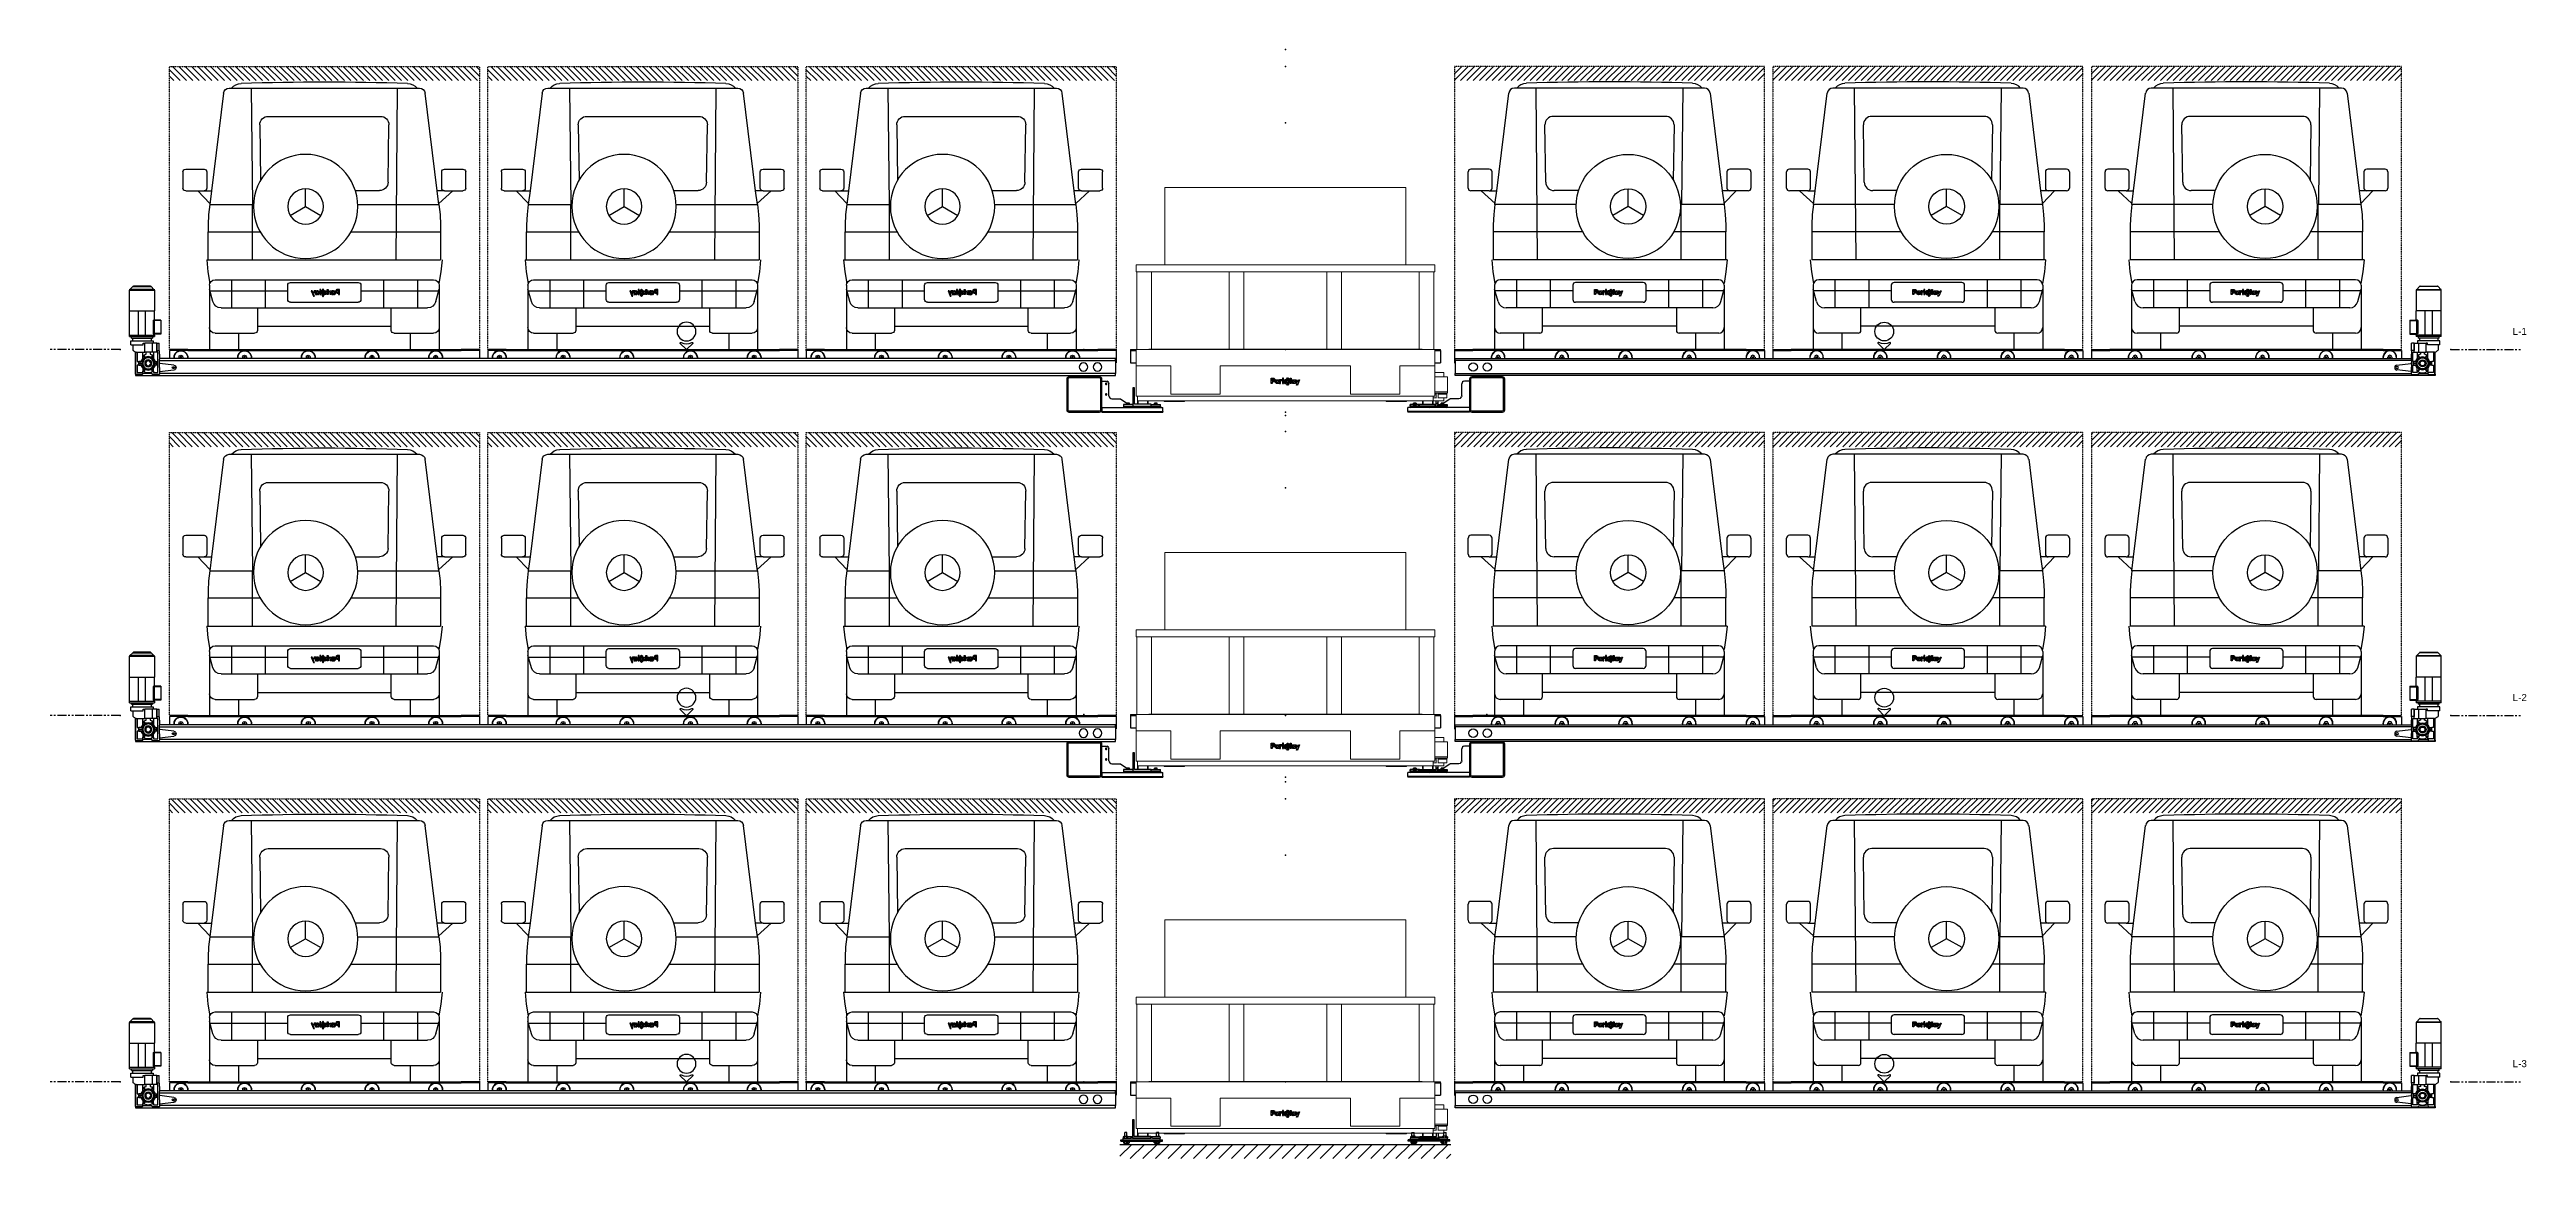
# Model space of a CAD drawing. Header units: millimetres. Extents: x 1215 to 9785, y -901 to 5802.
# Drawn here: x 8028 to 9785, y 4529 to 5316 of the extents above; entities that cross this region are included whole.
import ezdxf
from ezdxf.enums import TextEntityAlignment as Align

# ---------------------------------------------------------------- set-up
doc = ezdxf.new("R2010")
doc.units = ezdxf.units.MM
doc.set_wipeout_variables(frame=1)
doc.linetypes.add('CENTER', pattern=[0.0065, 0.002, -0.001, 0.0005, -0.001, 0.002])
doc.linetypes.add('PHANTOM', pattern=[12.7, 6.35, -1.27, 1.27, -1.27, 1.27, -1.27])
for name, color, linetype in [('PK24-LABEL', 7, 'Continuous'), ('PK24-LOGO', 7, 'Continuous'), ('PK24E', 7, 'Continuous'), ('PK24E-COMP-CAR', 7, 'Continuous'), ('PK24E-STRUCT-CONCRETE', 7, 'Continuous'), ('PK24E-STRUCT-STEEL', 254, 'Continuous')]:
    doc.layers.add(name, color=color, linetype=linetype)
for name, color, linetype, true_color in [('PK24E-COMP-CAR_ZONE', 250, 'CENTER', 0x383e42), ('PK24E-COMP-PALLET', 132, 'Continuous', 0x00b7c8), ('PK24E-HELPER', 253, 'PHANTOM', 0xa1a1a1), ('PK24E-SYS-SHELF', 31, 'Continuous', 0xffcc5a), ('PK24E-SYS-SHUTTLE', 31, 'Continuous', 0xffcc5a)]:
    doc.layers.add(name, color=color, linetype=linetype, true_color=true_color)
doc.styles.get("Standard").update_dxf_attribs({"font": 'arial.ttf'})

# ---------------------------------------------------------------- blocks, each defined once
blk = doc.blocks.new('SHUTTLE---BACK-SYS-PKE24')
at = {"layer": 'PK24E-HELPER'}
blk.add_point((0, 0), dxfattribs=at)
at = {"layer": 'PK24E-SYS-SHUTTLE', "lineweight": 18}
for p, q in [((-85.5, 115), (-85.5, 60)), ((85.5, 115), (-85.5, 115)), ((85.5, 115), (85.5, 60)), ((-106, 60), (-106, 55)), ((-106, 60), (106, 60)), ((-106, 55), (106, 55)), ((-105.3, 55), (-105.3, 0)), ((-95, 55), (-95, 0)), ((-39.8, 55), (-39.8, 0)), ((-29.5, 55), (-29.5, 0)), ((29.5, 55), (29.5, 0)), ((39.8, 55), (39.8, 0)), ((95, 55), (95, 0)), ((105.3, 55), (105.3, 0)), ((106, 60), (106, 55)), ((-106, 0), (-106, -11.7)), ((-106, 0), (106, 0)), ((106, 0), (106, -11.7)), ((-106, -11.7), (-81.2, -11.7)), ((-106, -11.7), (-106, -33.3)), ((-81.2, -11.7), (-81.2, -31.7)), ((-46.3, -11.7), (46.3, -11.7)), ((-46.3, -31.7), (-46.3, -11.7)), ((46.3, -31.7), (46.3, -11.7)), ((106, -11.7), (81.2, -11.7)), ((81.2, -11.7), (81.2, -31.7)), ((106, -11.7), (106, -33.3)), ((112.4, -16.5), (106, -16.5)), ((112.4, -16.5), (112.4, -19.5)), ((-106, -33.3), (106, -33.3)), ((-105, -33.3), (-105, -36.5)), ((-81.2, -31.7), (-46.3, -31.7)), ((81.2, -31.7), (46.3, -31.7)), ((105, -33.3), (105, -36.5)), ((107, -34.5), (105, -34.5)), ((105, -34.5), (107.1, -34.5)), ((106, -19.5), (115, -19.5)), ((115, -30.1), (106, -30.1)), ((115, -31), (106, -31)), ((106, -31.5), (107, -31.5)), ((107.1, -31.7), (106, -31.7)), ((107.1, -34.5), (107.1, -31.7)), ((108.4, -31.7), (108.4, -34.5)), ((114.5, -31.7), (108.4, -31.7)), ((108.4, -34.5), (114.5, -34.5)), ((108.5, -31.5), (114.3, -31.5)), ((114.3, -34.5), (108.5, -34.5)), ((110.5, -31), (110.5, -31.5)), ((112.4, -34.5), (112.4, -36.5)), ((112.5, -31.5), (112.5, -31)), ((114.5, -34.5), (114.5, -31.7)), ((115, -30.1), (115, -19.5)), ((115, -31), (115, -30.1)), ((-105, -38.5), (-105, -36.5)), ((-105, -36.5), (105, -36.5)), ((-104.5, -36.5), (-104.5, -39)), ((-104.5, -39), (-97.8, -39)), ((-97.8, -39), (-97.8, -36.5)), ((-97.3, -36.5), (-97.3, -38.5)), ((-86, -36.5), (-86, -36.6)), ((-86, -36.6), (-71.5, -36.6)), ((-86, -37.1), (-86, -36.6)), ((-71.5, -37.1), (-86, -37.1)), ((-71.5, -36.6), (-71.5, -36.5)), ((-71.5, -36.6), (-71.5, -37.1)), ((71.5, -36.5), (71.5, -36.6)), ((71.5, -36.6), (86, -36.6)), ((71.5, -37.1), (71.5, -36.6)), ((86, -37.1), (71.5, -37.1)), ((86, -36.6), (86, -36.5)), ((86, -36.6), (86, -37.1)), ((97.3, -38.5), (97.3, -36.5)), ((97.8, -36.5), (97.8, -39)), ((97.8, -39), (104.5, -39)), ((104.5, -39), (104.5, -36.5)), ((105, -36.5), (105, -38.5)), ((112.4, -36.5), (105, -36.5))]:
    blk.add_line(p, q, dxfattribs=at)
for centre, radius, start, end in [((107, -31.7), 0.1, 0, 90), ((107, -34.5), 0.1, 270, 0), ((108.5, -31.7), 0.1, 90, 180), ((108.5, -34.5), 0.1, 180, 270), ((114.3, -31.7), 0.1, 0, 90), ((114.3, -34.5), 0.1, 270, 0), ((-104.5, -38.5), 0.5, 180, 270), ((-97.8, -38.5), 0.5, 270, 0), ((97.8, -38.5), 0.5, 180, 270), ((104.5, -38.5), 0.5, 270, 0)]:
    blk.add_arc(centre, radius, start, end, dxfattribs=at)
blk = doc.blocks.new('PALLET--NOCAR-BACK-COMP-PKE24')
at = {"layer": 'PK24E-COMP-PALLET'}
for p, q in [((-110, 0), (-97, 0)), ((-110, 0), (-110, -0.8)), ((-97, -0.8), (-97, 0)), ((97, 0), (-97, 0)), ((97, 0), (97, -0.8)), ((97, 0), (110, 0)), ((110, -0.8), (110, 0)), ((-110, -0.8), (-97, -0.8)), ((-110, -0.8), (-110, -9.5)), ((-110, -9.5), (110, -9.5)), ((97, -0.8), (-97, -0.8)), ((97, -0.8), (110, -0.8)), ((110, -0.8), (110, -9.5))]:
    blk.add_line(p, q, dxfattribs=at)
blk = doc.blocks.new('LOGO----DECOR-PK24')
at = {"layer": 'PK24-LOGO'}
for p, q in [((-10, 2.1), (-8.7, 2.1)), ((-10, -1.6), (-10, 2.1)), ((-9.3, 1.5), (-9.3, 0.1)), ((-8.8, 1.5), (-9.3, 1.5)), ((-9.3, 0.1), (-8.8, 0.1)), ((-8.6, 1.5), (-8.8, 1.5)), ((-8.8, 0.1), (-8.6, 0.1)), ((-8.7, 2.1), (-8.4, 2.1)), ((-8.5, 1.4), (-8.6, 1.5)), ((-8.6, 0.1), (-8.5, 0.2)), ((-8.4, 1.4), (-8.5, 1.4)), ((-8.5, 0.2), (-8.4, 0.2)), ((-8.4, 2.1), (-8.3, 2.1)), ((-8.3, 1.3), (-8.4, 1.4)), ((-8.4, 0.2), (-8.3, 0.3)), ((-8.3, 2.1), (-8.2, 2)), ((-8.2, 1.2), (-8.3, 1.3)), ((-8.3, 0.3), (-8.2, 0.4)), ((-8.2, 2), (-7.9, 1.9)), ((-8.1, 1.1), (-8.2, 1.2)), ((-8.2, 0.4), (-8.1, 0.5)), ((-8.1, 0.9), (-8.1, 1.1)), ((-8.1, 0.8), (-8.1, 0.9)), ((-8.1, 0.7), (-8.1, 0.8)), ((-8.1, 0.5), (-8.1, 0.7)), ((-7.9, 1.9), (-7.7, 1.7)), ((-7.7, 1.7), (-7.6, 1.5)), ((-7.6, 0), (-7.7, -0.2)), ((-7.6, 1.5), (-7.5, 1.3)), ((-7.5, 0.3), (-7.6, 0)), ((-7.5, 1.3), (-7.4, 1.1)), ((-7.4, 0.5), (-7.5, 0.3)), ((-7.4, 1.1), (-7.4, 0.8)), ((-7.4, 0.8), (-7.4, 0.5)), ((-7.2, 0.1), (-7.1, 0.3)), ((-7.2, 0), (-7.2, 0.1)), ((-7.1, 0.3), (-7, 0.5)), ((-7, 0.5), (-6.8, 0.7)), ((-6.8, 0.7), (-6.6, 0.8)), ((-6.6, 0.8), (-6.4, 0.9)), ((-6.4, 0.1), (-6.5, -0.1)), ((-6.4, 0.9), (-6.2, 1)), ((-6.3, 0.2), (-6.4, 0.1)), ((-6.2, 0.2), (-6.3, 0.2)), ((-6.2, 1), (-6, 1)), ((-6.1, 0.3), (-6.2, 0.2)), ((-6, 0.3), (-6.1, 0.3)), ((-6, 1), (-5.7, 1)), ((-5.8, 0.4), (-6, 0.3)), ((-5.7, 0.3), (-5.8, 0.4)), ((-5.7, 1), (-5.5, 0.9)), ((-5.6, 0.3), (-5.7, 0.3)), ((-5.5, 0.2), (-5.6, 0.3)), ((-5.5, 0.9), (-5.4, 0.8)), ((-5.4, 0.2), (-5.5, 0.2)), ((-5.4, 0.8), (-5.2, 0.7)), ((-5.3, 0.1), (-5.4, 0.2)), ((-5.2, -0.1), (-5.3, 0.1)), ((-5.2, 0.7), (-5.2, 1)), ((-5.2, 1), (-4.5, 1)), ((-4.5, 1), (-4.5, -1.6)), ((-3.4, 1), (-4.1, 1)), ((-4.1, 1), (-4.1, -1.6)), ((-3.4, 0.5), (-3.4, 1)), ((-3.3, 0.7), (-3.4, 0.6)), ((-3.4, 0.6), (-3.4, 0.5)), ((-3.4, 0), (-3.3, 0.1)), ((-3.2, 0.8), (-3.3, 0.7)), ((-3.3, 0.1), (-3.2, 0.2)), ((-3.3, 0.1), (-3.3, 0.1)), ((-3.1, 0.8), (-3.2, 0.8)), ((-3.2, 0.2), (-3.1, 0.2)), ((-3, 0.9), (-3.1, 0.8)), ((-3.1, 0.2), (-3, 0.3)), ((-2.9, 0.9), (-3, 0.9)), ((-3, 0.3), (-2.9, 0.3)), ((-2.8, 0.9), (-2.9, 0.9)), ((-2.9, 0.3), (-2.4, 0.3)), ((-2.7, 1), (-2.8, 0.9)), ((-2.4, 1), (-2.7, 1)), ((-2.4, 0.3), (-2.4, 1)), ((-1.4, 2.1), (-2.1, 2.1)), ((-2.1, 2.1), (-2.1, -1.6)), ((-1.4, -1.6), (-1.4, 2.1)), ((-0.4, 1), (-1.4, -0.3)), ((-0.6, -0.3), (0.4, 1)), ((0.4, 1), (-0.4, 1)), ((0.6, 0.4), (0.4, 0.2)), ((0.4, 0.2), (0.4, -0.1)), ((0.7, 0.6), (0.6, 0.4)), ((0.9, 0.8), (0.7, 0.6)), ((0.8, 1.4), (1.6, 2.2)), ((0.8, 1.3), (0.8, 1.4)), ((0.8, 1.2), (0.8, 1.3)), ((0.8, 1.3), (0.8, 1.3)), ((0.9, 1.2), (0.8, 1.2)), ((1.1, 1.3), (0.9, 1.2)), ((0.9, 1.2), (0.9, 1.2)), ((1.1, 0.9), (0.9, 0.8)), ((1.3, 1.4), (1.1, 1.3)), ((1.4, 1), (1.1, 0.9)), ((1.1, 0), (1.2, 0.1)), ((1.1, -0.1), (1.1, 0)), ((1.2, 0.1), (1.3, 0.2)), ((1.5, 1.4), (1.3, 1.4)), ((1.3, 0.2), (1.4, 0.3)), ((1.7, 1), (1.4, 1)), ((1.4, 0.3), (1.5, 0.3)), ((1.7, 1.4), (1.5, 1.4)), ((1.5, 0.3), (1.7, 0.3)), ((1.6, 2.2), (1.7, 2.2)), ((1.7, 2.2), (1.7, 2.2)), ((1.7, 2.2), (2.5, 1.4)), ((1.9, 1.4), (1.7, 1.4)), ((1.9, 1), (1.7, 1)), ((1.7, 0.3), (1.8, 0.3)), ((1.8, 0.3), (1.9, 0.3)), ((2.1, 1.4), (1.9, 1.4)), ((2.2, 0.9), (1.9, 1)), ((1.9, 0.3), (2, 0.2)), ((2, 0.2), (2.1, 0.1)), ((2.3, 1.3), (2.1, 1.4)), ((2.1, 0.1), (2.2, 0)), ((2.4, 0.8), (2.2, 0.9)), ((2.2, 0), (2.3, -0.1)), ((2.4, 1.2), (2.3, 1.3)), ((2.5, 1.2), (2.4, 1.2)), ((2.6, 0.6), (2.4, 0.8)), ((2.5, 1.4), (2.6, 1.3)), ((2.6, 1.3), (2.5, 1.2)), ((2.5, 1.2), (2.5, 1.2)), ((2.6, 1.3), (2.6, 1.3)), ((2.8, 0.4), (2.6, 0.6)), ((2.9, 0.2), (2.8, 0.4)), ((3, -0.1), (2.9, 0.2)), ((3.3, 2.1), (4, 2.1)), ((3.3, -1.6), (3.3, 2.1)), ((4, 2.1), (4, -1.6)), ((4.4, 0.1), (4.5, 0.3)), ((4.4, 0), (4.4, 0.1)), ((4.5, 0.3), (4.6, 0.5)), ((4.6, 0.5), (4.7, 0.7)), ((4.7, 0.7), (4.9, 0.8)), ((4.9, 0.8), (5.1, 0.9)), ((5.1, 0.9), (5.4, 1)), ((5.2, 0.2), (5.1, 0.1)), ((5.1, 0.1), (5.1, -0.1)), ((5.3, 0.2), (5.2, 0.2)), ((5.4, 0.3), (5.3, 0.2)), ((5.4, 1), (5.6, 1)), ((5.6, 0.3), (5.4, 0.3)), ((5.6, 1), (5.8, 1)), ((5.7, 0.4), (5.6, 0.3)), ((5.9, 0.3), (5.7, 0.4)), ((5.8, 1), (6, 0.9)), ((6, 0.3), (5.9, 0.3)), ((6, 0.9), (6.2, 0.8)), ((6.1, 0.2), (6, 0.3)), ((6.2, 0.2), (6.1, 0.2)), ((6.2, 0.8), (6.4, 0.7)), ((6.3, 0.1), (6.2, 0.2)), ((6.3, -0.1), (6.3, 0.1)), ((6.4, 0.7), (6.4, 1)), ((6.4, 1), (7.1, 1)), ((7.1, 1), (7.1, -1.6)), ((8.3, -1.5), (7.3, 1)), ((7.3, 1), (8, 1)), ((8, 1), (8.7, -0.6)), ((10, 1), (8.5, -2.8)), ((8.7, -0.6), (9.3, 1)), ((9.3, 1), (10, 1)), ((-9.3, -1.6), (-10, -1.6)), ((-8.7, -0.5), (-9.3, -0.5)), ((-9.3, -0.5), (-9.3, -1.6)), ((-8.4, -0.5), (-8.7, -0.5)), ((-8.3, -0.5), (-8.4, -0.5)), ((-8.2, -0.4), (-8.3, -0.5)), ((-7.9, -0.3), (-8.2, -0.4)), ((-7.7, -0.2), (-7.9, -0.3)), ((-7.2, -0.2), (-7.2, 0)), ((-7.2, -0.3), (-7.2, -0.2)), ((-7.2, -0.5), (-7.2, -0.3)), ((-7.2, -0.7), (-7.2, -0.5)), ((-7.2, -0.8), (-7.2, -0.7)), ((-7.1, -0.9), (-7.2, -0.8)), ((-7, -1.2), (-7.1, -0.9)), ((-6.8, -1.3), (-7, -1.2)), ((-6.6, -1.5), (-6.8, -1.3)), ((-6.4, -1.6), (-6.6, -1.5)), ((-6.5, -0.1), (-6.5, -0.2)), ((-6.5, -0.2), (-6.5, -0.3)), ((-6.5, -0.3), (-6.5, -0.5)), ((-6.5, -0.5), (-6.5, -0.6)), ((-6.5, -0.6), (-6.4, -0.7)), ((-6.4, -0.7), (-6.3, -0.8)), ((-6.2, -1.6), (-6.4, -1.6)), ((-6.3, -0.8), (-6.2, -0.9)), ((-6.2, -0.9), (-6.1, -1)), ((-6, -1.7), (-6.2, -1.6)), ((-6.1, -1), (-6, -1)), ((-6, -1), (-5.8, -1)), ((-5.7, -1.6), (-6, -1.7)), ((-5.8, -1), (-5.7, -1)), ((-5.7, -1), (-5.6, -1)), ((-5.5, -1.6), (-5.7, -1.6)), ((-5.6, -1), (-5.5, -0.9)), ((-5.5, -0.9), (-5.4, -0.8)), ((-5.4, -1.5), (-5.5, -1.6)), ((-5.4, -0.8), (-5.3, -0.7)), ((-5.2, -1.3), (-5.4, -1.5)), ((-5.3, -0.7), (-5.2, -0.6)), ((-5.2, -0.2), (-5.2, -0.1)), ((-5.2, -0.3), (-5.2, -0.2)), ((-5.2, -0.5), (-5.2, -0.3)), ((-5.2, -0.6), (-5.2, -0.5)), ((-5.2, -1.6), (-5.2, -1.3)), ((-5.2, -1.3), (-5.2, -1.3)), ((-4.5, -1.6), (-5.2, -1.6)), ((-4.1, -1.6), (-3.4, -1.6)), ((-3.4, -0.1), (-3.4, 0)), ((-3.4, -0.2), (-3.4, -0.1)), ((-3.4, -1.6), (-3.4, -0.2)), ((-2.1, -1.6), (-1.4, -1.6)), ((-1.4, -0.3), (-0.4, -1.6)), ((0.4, -1.6), (-0.6, -0.3)), ((-0.4, -1.6), (0.4, -1.6)), ((0.4, -0.1), (0.3, -0.3)), ((0.3, -0.3), (0.4, -0.6)), ((0.4, -0.6), (0.4, -0.9)), ((0.4, -0.9), (0.6, -1.1)), ((0.6, -1.1), (0.7, -1.3)), ((0.7, -1.3), (0.9, -1.4)), ((0.8, -2), (0.8, -1.9)), ((0.8, -1.9), (0.8, -1.9)), ((0.8, -1.9), (0.9, -1.9)), ((1.6, -2.9), (0.8, -2)), ((0.8, -2), (0.8, -2)), ((0.9, -1.4), (1.1, -1.6)), ((0.9, -1.9), (0.9, -1.9)), ((0.9, -1.9), (1.1, -2)), ((1, -0.2), (1.1, -0.1)), ((1, -0.3), (1, -0.2)), ((1, -0.5), (1, -0.3)), ((1.1, -0.6), (1, -0.5)), ((1.1, -0.7), (1.1, -0.6)), ((1.2, -0.8), (1.1, -0.7)), ((1.1, -1.6), (1.4, -1.6)), ((1.1, -2), (1.3, -2)), ((1.3, -0.9), (1.2, -0.8)), ((1.4, -0.9), (1.3, -0.9)), ((1.3, -2), (1.5, -2.1)), ((1.5, -1), (1.4, -0.9)), ((1.4, -1.6), (1.7, -1.7)), ((1.7, -1), (1.5, -1)), ((1.5, -2.1), (1.7, -2.1)), ((1.7, -2.9), (1.6, -2.9)), ((1.8, -1), (1.7, -1)), ((1.7, -1.7), (1.9, -1.6)), ((2.5, -2), (1.7, -2.9)), ((1.7, -2.1), (1.9, -2.1)), ((1.7, -2.9), (1.7, -2.9)), ((1.9, -0.9), (1.8, -1)), ((2, -0.9), (1.9, -0.9)), ((1.9, -1.6), (2.2, -1.6)), ((1.9, -2.1), (2.1, -2)), ((2.1, -0.8), (2, -0.9)), ((2.2, -0.7), (2.1, -0.8)), ((2.1, -2), (2.3, -2)), ((2.3, -0.6), (2.2, -0.7)), ((2.2, -1.6), (2.4, -1.4)), ((2.3, -0.1), (2.3, -0.2)), ((2.3, -0.2), (2.3, -0.3)), ((2.3, -0.3), (2.3, -0.5)), ((2.3, -0.5), (2.3, -0.6)), ((2.3, -2), (2.4, -1.9)), ((2.4, -1.4), (2.6, -1.3)), ((2.4, -1.9), (2.5, -1.9)), ((2.5, -1.9), (2.5, -1.9)), ((2.5, -1.9), (2.6, -1.9)), ((2.6, -2), (2.5, -2)), ((2.6, -1.3), (2.8, -1.1)), ((2.6, -1.9), (2.6, -2)), ((2.8, -1.1), (2.9, -0.9)), ((2.9, -0.9), (3, -0.6)), ((3, -0.3), (3, -0.1)), ((3, -0.6), (3, -0.3)), ((4, -1.6), (3.3, -1.6)), ((4.3, -0.2), (4.4, 0)), ((4.3, -0.3), (4.3, -0.2)), ((4.3, -0.5), (4.3, -0.3)), ((4.4, -0.7), (4.3, -0.5)), ((4.4, -0.8), (4.4, -0.7)), ((4.5, -0.9), (4.4, -0.8)), ((4.6, -1.2), (4.5, -0.9)), ((4.8, -1.3), (4.6, -1.2)), ((4.9, -1.5), (4.8, -1.3)), ((5.2, -1.6), (4.9, -1.5)), ((5.1, -0.1), (5, -0.2)), ((5, -0.2), (5, -0.3)), ((5, -0.3), (5, -0.5)), ((5, -0.5), (5.1, -0.6)), ((5.1, -0.6), (5.1, -0.7)), ((5.1, -0.7), (5.2, -0.8)), ((5.2, -0.8), (5.3, -0.9)), ((5.4, -1.6), (5.2, -1.6)), ((5.3, -0.9), (5.4, -1)), ((5.4, -1), (5.6, -1)), ((5.6, -1.7), (5.4, -1.6)), ((5.6, -1), (5.7, -1)), ((5.8, -1.6), (5.6, -1.7)), ((5.7, -1), (5.9, -1)), ((6, -1.6), (5.8, -1.6)), ((5.9, -1), (6, -1)), ((6, -1), (6.1, -0.9)), ((6.2, -1.5), (6, -1.6)), ((6.1, -0.9), (6.2, -0.8)), ((6.2, -0.8), (6.3, -0.7)), ((6.4, -1.3), (6.2, -1.5)), ((6.4, -0.2), (6.3, -0.1)), ((6.3, -0.6), (6.4, -0.5)), ((6.3, -0.7), (6.3, -0.6)), ((6.4, -0.3), (6.4, -0.2)), ((6.4, -0.5), (6.4, -0.3)), ((6.4, -1.6), (6.4, -1.3)), ((6.4, -1.3), (6.4, -1.3)), ((7.1, -1.6), (6.4, -1.6)), ((7.8, -2.8), (8.3, -1.5)), ((8.5, -2.8), (7.8, -2.8))]:
    blk.add_line(p, q, dxfattribs=at)
blk = doc.blocks.new('SHUTTLE-ONSLAB--BACK-SYS-PKE24')
at = {"layer": 'PK24E-STRUCT-CONCRETE'}
h = blk.add_hatch(dxfattribs=at)
h.set_pattern_fill('ANSI31', color=256, scale=2)
h.paths.add_polyline_path([(-117.5, -54.5), (117.5, -54.5), (117.5, -44.5), (-117.5, -44.5)])
at = {"layer": 'PK24E-HELPER'}
for p in [(0, 200.9), (0, 160.9), (-143, 0), (0, 0), (143, 0)]:
    blk.add_point(p, dxfattribs=at)
at = {"layer": 'PK24E-STRUCT-CONCRETE'}
for p, q in [((-117.5, -44.5), (117.5, -44.5)), ((-89.8, -44.5), (89.8, -44.5))]:
    blk.add_line(p, q, dxfattribs=at)
at = {"layer": 'PK24E-STRUCT-STEEL'}
for p, q in [((-107.2, -27.2), (-108.4, -27.2)), ((-108.4, -27.2), (-108.4, -40.2)), ((-107.2, -27.2), (-108.4, -27.2)), ((-107.2, -39), (-107.2, -27.2)), ((-116.7, -42.2), (-116.7, -41.2)), ((-116.7, -41.2), (-87.1, -41.2)), ((-116.7, -42.2), (-87.1, -42.2)), ((-115, -39.2), (-114.6, -39.2)), ((-115, -39.2), (-115, -40.2)), ((-115, -40.2), (-115, -40.2)), ((-115, -40.2), (-111.5, -40.2)), ((-115, -41.2), (-115, -40.2)), ((-114.6, -40.2), (-114.6, -38.7)), ((-114.6, -38.7), (-111.8, -38.7)), ((-114.6, -43.7), (-114.6, -42.2)), ((-114.6, -43.7), (-111.8, -43.7)), ((-112.4, -36.2), (-114, -36.2)), ((-114, -38.7), (-114, -36.2)), ((-114, -44.5), (-114, -43.7)), ((-112.4, -44.5), (-114, -44.5)), ((-113.9, -40.2), (-113.9, -38.7)), ((-113.9, -43.7), (-113.9, -42.2)), ((-112.5, -40.2), (-112.5, -38.7)), ((-112.5, -43.7), (-112.5, -42.2)), ((-112.4, -38.7), (-112.4, -36.2)), ((-112.4, -44.5), (-112.4, -43.7)), ((-112.3, -43.9), (-112.3, -43.7)), ((-112.3, -43.9), (-112.3, -43.7)), ((-111.1, -43.9), (-112.3, -43.9)), ((-111.1, -43.9), (-112.3, -43.9)), ((-111.8, -40.2), (-111.8, -38.7)), ((-108.5, -39.2), (-111.8, -39.2)), ((-111.8, -43.7), (-111.8, -42.2)), ((-111.5, -42.4), (-111.8, -42.4)), ((-111.5, -42.4), (-111.8, -42.4)), ((-111.8, -43.4), (-110.6, -43.4)), ((-111.8, -43.4), (-110.6, -43.4)), ((-111.7, -43.4), (-111.7, -42.4)), ((-111.7, -43.4), (-111.7, -42.4)), ((-111.5, -40.2), (-109.4, -40.2)), ((-110.9, -42.4), (-111.5, -42.4)), ((-110.5, -42.4), (-111.5, -42.4)), ((-111.1, -43.9), (-111.1, -43.4)), ((-111.1, -43.9), (-111.1, -43.4)), ((-110.9, -42.4), (-110.6, -42.4)), ((-110.6, -42.4), (-110.5, -42.4)), ((-110.6, -43.4), (-110.6, -42.4)), ((-110.6, -43.4), (-110.6, -42.4)), ((-110.5, -42.4), (-110.5, -42.2)), ((-110.5, -42.4), (-110.5, -42.2)), ((-109.4, -40.2), (-109.4, -39.2)), ((-94.4, -40.2), (-109.4, -40.2)), ((-108.4, -39.2), (-108.5, -39.2)), ((-108.4, -40.2), (-95.4, -40.2)), ((-95.4, -39), (-107.2, -39)), ((-95.4, -40.2), (-95.4, -39)), ((-88.8, -39.2), (-95.4, -39.2)), ((-94.5, -40.2), (-94.5, -39.2)), ((-94.4, -40.2), (-88.8, -40.2)), ((-93.3, -42.4), (-93.3, -42.2)), ((-93.3, -42.4), (-93.3, -42.2)), ((-93.3, -42.4), (-93.2, -42.4)), ((-93.3, -42.4), (-93.2, -42.4)), ((-93.2, -42.4), (-92, -42.4)), ((-93.2, -43.4), (-93.2, -42.4)), ((-93.2, -42.4), (-91.9, -42.4)), ((-93.2, -43.4), (-93.2, -42.4)), ((-92, -43.4), (-93.2, -43.4)), ((-93.2, -43.4), (-91, -43.4)), ((-92.7, -43.9), (-92.7, -43.4)), ((-92.7, -43.9), (-92.7, -43.4)), ((-92.7, -43.9), (-92.6, -43.9)), ((-92.7, -43.9), (-92.6, -43.9)), ((-92.6, -43.9), (-91.5, -43.9)), ((-92.6, -43.9), (-91.5, -43.9)), ((-92.1, -43.4), (-92.1, -42.4)), ((-92.1, -43.4), (-92.1, -42.4)), ((-92, -39.2), (-92, -38.7)), ((-92, -38.7), (-89.2, -38.7)), ((-92, -43.7), (-92, -42.2)), ((-89.2, -43.7), (-92, -43.7)), ((-91.9, -42.4), (-90.9, -42.4)), ((-91.5, -43.9), (-91.5, -43.4)), ((-91.5, -43.9), (-91.5, -43.7)), ((-89.8, -36.2), (-91.4, -36.2)), ((-91.4, -38.7), (-91.4, -36.2)), ((-91.4, -44.5), (-91.4, -43.7)), ((-89.8, -44.5), (-91.4, -44.5)), ((-91.3, -39.2), (-91.3, -38.7)), ((-91.3, -43.7), (-91.3, -42.2)), ((-91, -43.4), (-91, -42.4)), ((-90.9, -42.4), (-90.9, -42.2)), ((-89.9, -39.2), (-89.9, -38.7)), ((-89.9, -43.7), (-89.9, -42.2)), ((-89.8, -38.7), (-89.8, -36.2)), ((-89.8, -44.5), (-89.8, -43.7)), ((-89.2, -39.2), (-89.2, -38.7)), ((-89.2, -43.7), (-89.2, -42.2)), ((-88.9, -41.2), (-88.9, -40.2)), ((-88.8, -39.2), (-88.8, -40.2)), ((-87.1, -42.2), (-87.1, -41.2)), ((87.1, -42.2), (87.1, -41.2)), ((116.7, -41.2), (87.1, -41.2)), ((116.7, -42.2), (87.1, -42.2)), ((88.8, -39.2), (95.4, -39.2)), ((88.8, -39.2), (88.8, -40.2)), ((94.4, -40.2), (88.8, -40.2)), ((88.9, -41.2), (88.9, -40.2)), ((89.2, -39.2), (89.2, -38.7)), ((92, -38.7), (89.2, -38.7)), ((89.2, -43.7), (89.2, -42.2)), ((89.2, -43.7), (92, -43.7)), ((89.8, -36.2), (91.4, -36.2)), ((89.8, -38.7), (89.8, -36.2)), ((89.8, -44.5), (89.8, -43.7)), ((89.8, -44.5), (91.4, -44.5)), ((89.9, -39.2), (89.9, -38.7)), ((89.9, -43.7), (89.9, -42.2)), ((90.9, -42.4), (90.9, -42.2)), ((91.9, -42.4), (90.9, -42.4)), ((91, -43.4), (91, -42.4)), ((93.2, -43.4), (91, -43.4)), ((91.3, -39.2), (91.3, -38.7)), ((91.3, -43.7), (91.3, -42.2)), ((91.4, -38.7), (91.4, -36.2)), ((91.4, -44.5), (91.4, -43.7)), ((91.5, -43.9), (91.5, -43.4)), ((91.5, -43.9), (91.5, -43.7)), ((92.6, -43.9), (91.5, -43.9)), ((92.6, -43.9), (91.5, -43.9)), ((93.2, -42.4), (91.9, -42.4)), ((92, -39.2), (92, -38.7)), ((92, -43.7), (92, -42.2)), ((93.2, -42.4), (92, -42.4)), ((92, -43.4), (93.2, -43.4)), ((92.1, -43.4), (92.1, -42.4)), ((92.1, -43.4), (92.1, -42.4)), ((92.7, -43.9), (92.6, -43.9)), ((92.7, -43.9), (92.6, -43.9)), ((92.7, -43.9), (92.7, -43.4)), ((92.7, -43.9), (92.7, -43.4)), ((93.3, -42.4), (93.2, -42.4)), ((93.2, -43.4), (93.2, -42.4)), ((93.3, -42.4), (93.2, -42.4)), ((93.2, -43.4), (93.2, -42.4)), ((93.3, -42.4), (93.3, -42.2)), ((93.3, -42.4), (93.3, -42.2)), ((94.4, -40.2), (109.4, -40.2)), ((94.5, -40.2), (94.5, -39.2)), ((95.4, -40.2), (95.4, -39)), ((95.4, -39), (107.2, -39)), ((108.4, -40.2), (95.4, -40.2)), ((107.2, -39), (107.2, -36.5)), ((108.4, -36.5), (108.4, -40.2)), ((108.4, -39.2), (108.5, -39.2)), ((108.5, -39.2), (111.8, -39.2)), ((109.4, -40.2), (109.4, -39.2)), ((111.5, -40.2), (109.4, -40.2)), ((110.5, -42.4), (110.5, -42.2)), ((110.5, -42.4), (110.5, -42.2)), ((110.6, -42.4), (110.5, -42.4)), ((110.5, -42.4), (111.5, -42.4)), ((110.6, -43.4), (110.6, -42.4)), ((110.9, -42.4), (110.6, -42.4)), ((110.6, -43.4), (110.6, -42.4)), ((111.8, -43.4), (110.6, -43.4)), ((111.8, -43.4), (110.6, -43.4)), ((110.9, -42.4), (111.5, -42.4)), ((111.1, -43.9), (111.1, -43.4)), ((111.1, -43.9), (111.1, -43.4)), ((111.1, -43.9), (112.3, -43.9)), ((111.1, -43.9), (112.3, -43.9)), ((115, -40.2), (111.5, -40.2)), ((111.5, -42.4), (111.8, -42.4)), ((111.5, -42.4), (111.8, -42.4)), ((111.7, -43.4), (111.7, -42.4)), ((111.7, -43.4), (111.7, -42.4)), ((111.8, -40.2), (111.8, -38.7)), ((114.6, -38.7), (111.8, -38.7)), ((111.8, -43.7), (111.8, -42.2)), ((114.6, -43.7), (111.8, -43.7)), ((112.3, -43.9), (112.3, -43.7)), ((112.3, -43.9), (112.3, -43.7)), ((112.4, -36.2), (114, -36.2)), ((112.4, -38.7), (112.4, -36.2)), ((112.4, -44.5), (112.4, -43.7)), ((112.4, -44.5), (114, -44.5)), ((112.5, -40.2), (112.5, -38.7)), ((112.5, -43.7), (112.5, -42.2)), ((113.9, -40.2), (113.9, -38.7)), ((113.9, -43.7), (113.9, -42.2)), ((114, -38.7), (114, -36.2)), ((114, -44.5), (114, -43.7)), ((114.6, -40.2), (114.6, -38.7)), ((115, -39.2), (114.6, -39.2)), ((114.6, -43.7), (114.6, -42.2)), ((115, -39.2), (115, -40.2)), ((115, -40.2), (115, -40.2)), ((115, -41.2), (115, -40.2)), ((116.7, -42.2), (116.7, -41.2))]:
    blk.add_line(p, q, dxfattribs=at)
blk.add_blockref('PALLET--NOCAR-BACK-COMP-PKE24', (0, 0))
blk.add_wipeout([(-106, 0), (106, 0), (106, -11.7), (-106, -11.7)])
blk.add_blockref('SHUTTLE---BACK-SYS-PKE24', (0, 0))
at = {"layer": 'PK24-LOGO', "linetype": 'Continuous'}
blk.add_blockref('LOGO----DECOR-PK24', (0, -22.5), dxfattribs=at)
blk = doc.blocks.new('SHUTTLE-ONSTEEL--BACK-SYS-PKE24')
at = {"layer": 'PK24E-HELPER'}
for p in [(0, 200.9), (0, 160.9), (-143, 0), (0, 0), (143, 0), (0, -44.5)]:
    blk.add_point(p, dxfattribs=at)
at = {"layer": 'PK24E-STRUCT-STEEL'}
for p, q in [((-155.2, -21.1), (-155.2, -42.9)), ((-154.4, -21.1), (-154.4, -42.9)), ((-131.8, -19.5), (-153.6, -19.5)), ((-131.8, -20.3), (-153.6, -20.3)), ((-131, -42.9), (-131, -21.1)), ((-130.2, -42.9), (-130.2, -21.1)), ((-130.2, -22.5), (-127.2, -22.5)), ((-127.2, -22.5), (-126.5, -22.7)), ((-125.4, -23.7), (-125.2, -24.5)), ((-125.2, -33), (-125.2, -24.5)), ((-125.2, -33), (-125.1, -33.8)), ((-124, -34.8), (-123.2, -35)), ((-123.2, -35), (-117.8, -35)), ((-117.8, -35), (-117.5, -35)), ((-117.5, -35), (-117.3, -35.1)), ((-117.3, -35.1), (-117, -35.2)), ((-107, -27.2), (-108.2, -27.2)), ((-108.2, -27.2), (-108.2, -40.2)), ((-107, -39), (-107, -27.2)), ((117.3, -35.1), (117, -35.2)), ((117.5, -35), (117.3, -35.1)), ((117.8, -35), (117.5, -35)), ((123.2, -35), (117.8, -35)), ((124, -34.8), (123.2, -35)), ((125.2, -33), (125.1, -33.8)), ((125.4, -23.7), (125.2, -24.5)), ((125.2, -33), (125.2, -24.5)), ((127.2, -22.5), (126.5, -22.7)), ((130.7, -22.5), (127.2, -22.5)), ((130.7, -21.1), (130.7, -42.9)), ((131.5, -21.1), (131.5, -42.9)), ((154.1, -19.5), (132.3, -19.5)), ((154.1, -20.3), (132.3, -20.3)), ((154.9, -42.9), (154.9, -21.1)), ((155.7, -42.9), (155.7, -21.1)), ((-153.6, -43.7), (-131.8, -43.7)), ((-153.6, -44.5), (-131.8, -44.5)), ((-130.2, -41.2), (-86.9, -41.2)), ((-130.2, -41.2), (-130.2, -44.5)), ((-130.2, -44.2), (-86.9, -44.2)), ((-130.2, -44.5), (-86.9, -44.5)), ((-117, -35.2), (-116.7, -35.3)), ((-116.7, -35.3), (-112.7, -37.9)), ((-114.8, -39.2), (-114.8, -40.2)), ((-108.2, -39.2), (-114.8, -39.2)), ((-114.8, -40.2), (-88.6, -40.2)), ((-114.8, -40.2), (-114.8, -41.2)), ((-112.7, -37.9), (-112.3, -38.2)), ((-112.7, -39.2), (-112.7, -39)), ((-110.3, -39), (-112.7, -39)), ((-110.3, -39.2), (-112.7, -39.2)), ((-112.4, -39), (-112.4, -38.2)), ((-112.4, -38.2), (-110.6, -38.2)), ((-110.6, -38.2), (-112.3, -38.2)), ((-110.6, -38.2), (-112.3, -38.2)), ((-111.5, -39), (-111.5, -38.2)), ((-111.5, -39), (-111.5, -38.2)), ((-110.6, -39), (-110.6, -38.2)), ((-110.6, -39), (-110.6, -38.2)), ((-110.6, -39), (-110.6, -38.2)), ((-110.3, -39.2), (-110.3, -39)), ((-110.3, -39.2), (-110.3, -39)), ((-95.2, -39), (-107, -39)), ((-95.2, -40.2), (-95.2, -39)), ((-95.2, -39.2), (-88.6, -39.2)), ((-90.7, -39), (-93.1, -39)), ((-93.1, -39.2), (-93.1, -39)), ((-90.7, -39), (-93.1, -39)), ((-90.7, -39), (-93.1, -39)), ((-93.1, -39.2), (-93.1, -39)), ((-90.7, -39.2), (-93.1, -39.2)), ((-91, -38.2), (-92.8, -38.2)), ((-92.8, -38.2), (-92.8, -39)), ((-92.8, -39), (-92.8, -38.2)), ((-92.8, -38.2), (-91, -38.2)), ((-92.8, -39), (-92.8, -38.2)), ((-92.8, -38.2), (-91, -38.2)), ((-91.9, -39), (-91.9, -38.2)), ((-91.9, -39), (-91.9, -38.2)), ((-91, -39), (-91, -38.2)), ((-91, -39), (-91, -38.2)), ((-91, -39), (-91, -38.2)), ((-91, -38.2), (-91, -38.2)), ((-90.7, -39.2), (-90.7, -39)), ((-90.7, -39.2), (-90.7, -39)), ((-88.6, -40.2), (-88.6, -39.2)), ((-88.6, -40.2), (-88.6, -41.2)), ((-86.9, -44.2), (-86.9, -41.2)), ((-86.9, -44.2), (-86.9, -44.5)), ((86.9, -44.2), (86.9, -41.2)), ((130.7, -41.2), (86.9, -41.2)), ((130.7, -44.2), (86.9, -44.2)), ((86.9, -44.2), (86.9, -44.5)), ((130.7, -44.5), (86.9, -44.5)), ((88.6, -39.5), (89, -39.2)), ((88.6, -40.2), (88.6, -39.2)), ((95.3, -39.2), (88.6, -39.2)), ((95.3, -40.2), (88.6, -40.2)), ((90.7, -39), (93.1, -39)), ((90.7, -39.2), (90.7, -39)), ((90.7, -39), (93.1, -39)), ((90.7, -39), (93.1, -39)), ((90.7, -39.2), (90.7, -39)), ((90.7, -39.2), (93.1, -39.2)), ((91, -38.2), (92.8, -38.2)), ((91, -39), (91, -38.2)), ((91, -39), (91, -38.2)), ((92.8, -38.2), (91, -38.2)), ((91, -39), (91, -38.2)), ((92.8, -38.2), (91, -38.2)), ((91.1, -40.2), (92.1, -39.2)), ((91.2, -40.2), (91.2, -39.2)), ((91.2, -40.2), (92.6, -40.2)), ((92.6, -41.2), (91.2, -41.2)), ((91.3, -41.2), (91.3, -40.2)), ((91.9, -39), (91.9, -38.2)), ((91.9, -39), (91.9, -38.2)), ((92.5, -41.2), (92.5, -40.2)), ((92.6, -40.2), (92.6, -39.2)), ((92.8, -38.2), (92.8, -39)), ((92.8, -39), (92.8, -38.2)), ((92.8, -39), (92.8, -38.2)), ((93.1, -39.2), (93.1, -39)), ((93.1, -39.2), (93.1, -39)), ((94.2, -41.2), (94.2, -40.2)), ((94.2, -40.2), (109.2, -40.2)), ((109.2, -41.2), (94.2, -41.2)), ((94.3, -40.2), (95.3, -39.2)), ((95.2, -40.2), (95.2, -39)), ((95.2, -39), (107, -39)), ((108.2, -40.2), (95.2, -40.2)), ((95.3, -40.2), (95.3, -39.2)), ((95.7, -41.2), (96.7, -40.2)), ((98.8, -41.2), (99.8, -40.2)), ((101.9, -41.2), (102.9, -40.2)), ((105.1, -41.2), (106.1, -40.2)), ((105.8, -40.2), (107, -39)), ((107, -39), (107, -36.5)), ((107, -39), (108.2, -37.8)), ((108.2, -36.5), (108.2, -40.2)), ((108.2, -39.5), (108.5, -39.2)), ((108.2, -40.2), (108.2, -39.2)), ((108.2, -39.2), (114.8, -39.2)), ((108.2, -41.2), (109.2, -40.2)), ((114.8, -40.2), (108.2, -40.2)), ((109.2, -40.2), (109.2, -41.2)), ((110.3, -39), (111.8, -39)), ((110.3, -39.2), (110.3, -39)), ((110.3, -39), (112.7, -39)), ((110.3, -39), (111.8, -39)), ((110.3, -39.2), (110.3, -39)), ((110.3, -39.2), (112.7, -39.2)), ((110.6, -38.2), (112.3, -38.2)), ((110.6, -39), (110.6, -38.2)), ((110.6, -39), (110.6, -38.2)), ((112.4, -38.2), (110.6, -38.2)), ((110.6, -39), (110.6, -38.2)), ((110.6, -38.2), (112.3, -38.2)), ((110.7, -40.2), (111.7, -39.2)), ((110.8, -40.2), (110.8, -39.2)), ((110.8, -40.2), (112.2, -40.2)), ((112.2, -41.2), (110.8, -41.2)), ((110.9, -41.2), (110.9, -40.2)), ((111.5, -39), (111.5, -38.2)), ((111.5, -39), (111.5, -38.2)), ((111.7, -41.2), (111.7, -40.2)), ((111.8, -39), (111.8, -39.2)), ((112.2, -40.2), (112.2, -39.2)), ((112.7, -37.9), (112.3, -38.2)), ((112.4, -39), (112.4, -38.2)), ((116.7, -35.3), (112.7, -37.9)), ((112.7, -39.2), (112.7, -39)), ((113.8, -40.2), (114.8, -39.2)), ((114.8, -39.2), (114.8, -39.2)), ((114.8, -39.2), (114.8, -40.2)), ((117, -35.2), (116.7, -35.3)), ((130.7, -42.9), (130.7, -44.5)), ((132.3, -43.7), (154.1, -43.7)), ((132.3, -44.5), (154.1, -44.5))]:
    blk.add_line(p, q, dxfattribs=at)
for centre, radius, start, end in [((-153.6, -21.1), 1.6, 90, 180), ((-153.6, -21.1), 0.8, 90, 180), ((-131.8, -21.1), 1.6, 0, 90), ((-131.8, -21.1), 0.8, 0, 90), ((-127.2, -24.5), 0.475, 18, 198), ((-127.2, -24.5), 0.475, 18, 198), ((-127.2, -24.5), 0.475, 198, 18), ((-127.2, -24.5), 0.475, 198, 18), ((-127.2, -32), 0.475, 18, 198), ((-127.2, -32), 0.475, 18, 198), ((-127.2, -32), 0.475, 198, 18), ((-127.2, -32), 0.475, 198, 18), ((-127.2, -24.5), 2, 22.5, 67.5), ((-123.2, -33), 2, 202.5, 247.5), ((123.2, -33), 2, 292.5, 337.5), ((127.2, -24.5), 2, 112.5, 157.5), ((132.3, -21.1), 1.6, 90, 180), ((132.3, -21.1), 0.8, 90, 180), ((154.1, -21.1), 1.6, 0, 90), ((154.1, -21.1), 0.8, 0, 90), ((-153.6, -42.9), 1.6, 180, 270), ((-153.6, -42.9), 0.8, 180, 270), ((-131.8, -42.9), 0.8, 270, 0), ((-131.8, -42.9), 1.6, 270, 0), ((89.1, -40.7), 0.5, 135, 315), ((89.1, -40.7), 0.5, 315, 135), ((113.7, -39.5), 2, 136.504, 165.5013), ((114.3, -40.7), 0.5, 135, 315), ((114.3, -40.7), 0.5, 315, 135), ((132.3, -42.9), 1.6, 180, 270), ((132.3, -42.9), 0.8, 180, 270), ((154.1, -42.9), 0.8, 270, 0), ((154.1, -42.9), 1.6, 270, 0)]:
    blk.add_arc(centre, radius, start, end, dxfattribs=at)
blk.add_blockref('PALLET--NOCAR-BACK-COMP-PKE24', (0, 0))
blk.add_wipeout([(-106, 0), (106, 0), (106, -11.7), (-106, -11.7)])
blk.add_blockref('SHUTTLE---BACK-SYS-PKE24', (0, 0))
at = {"layer": 'PK24-LOGO', "linetype": 'Continuous'}
blk.add_blockref('LOGO----DECOR-PK24', (0, -22.5), dxfattribs=at)
blk = doc.blocks.new('SUV--ONPALLET-BACK-COMP-PKE24')
at = {"layer": 'PK24E-COMP-CAR'}
for p, q in [((-80, 112.6), (-71.5, 182)), ((67.5, 185.5), (-67.5, 185.5)), ((-51, 63.5), (-52, 185.5)), ((52, 185.5), (51.1, 102.8)), ((71.5, 182), (80, 112.6)), ((-45.2, 118.7), (-45.8, 159.4)), ((39.8, 165.5), (-39.8, 165.5)), ((45.8, 159.4), (45.2, 120.2)), ((-100.3, 114.6), (-100.3, 126)), ((-85.3, 128), (-98.3, 128)), ((-83.3, 114.6), (-83.3, 126)), ((83.4, 126), (83.4, 114.6)), ((98.4, 128), (85.4, 128)), ((100.4, 126), (100.4, 114.6)), ((-85.3, 112.6), (-98.3, 112.6)), ((-81.2, 103.6), (-91.1, 112.6)), ((-85.3, 112.6), (-80, 112.6)), ((-81.3, 102.8), (-80, 112.6)), ((-21.9, 112.8), (-39.2, 112.8)), ((13.3, 101.5), (13.3, 114.1)), ((80, 112.6), (81.3, 102.8)), ((85.4, 112.6), (80, 112.6)), ((89.8, 112.6), (81.2, 103.6)), ((98.4, 112.6), (85.4, 112.6)), ((-82.1, 95.7), (-82.5, 88.5)), ((-82.5, 88.5), (-82.5, 87.5)), ((-81.3, 102.8), (-82.1, 95.7)), ((-23.7, 102.8), (-81.3, 102.8)), ((13.3, 101.5), (2.4, 95.2)), ((24.2, 95.2), (13.3, 101.5)), ((81.3, 102.8), (50.3, 102.8)), ((51, 63.5), (51, 102.8)), ((81.3, 102.8), (82.1, 95.7)), ((82.1, 95.7), (82.5, 88.5)), ((82.5, 88.5), (82.5, 87.5)), ((-82.5, 87.5), (-82.5, 86.5)), ((-82.5, 86.5), (-82.5, 85.5)), ((-82.5, 85.5), (-82.5, 84.5)), ((-82.5, 84.5), (-82.5, 84)), ((-82.5, 84), (-82.5, 83.5)), ((-82.5, 83.5), (-82.5, 63.5)), ((-19.1, 83.5), (-82.5, 83.5)), ((82.2, 83.5), (45.6, 83.5)), ((82.5, 87.5), (82.5, 86.5)), ((82.5, 86.5), (82.5, 85.5)), ((82.5, 85.5), (82.5, 84.5)), ((82.5, 84.5), (82.5, 84)), ((82.5, 84), (82.5, 83.5)), ((82.5, 63.5), (82.5, 83.5)), ((-83.5, 63.5), (-82.7, 55.1)), ((-82.7, 55.1), (-81.3, 46.8)), ((83.5, 63.5), (-82.5, 63.5)), ((82.7, 55.1), (81.3, 46.8)), ((83.5, 63.5), (82.7, 55.1)), ((-81.5, 45.5), (-81.5, 0)), ((-79.1, 33.9), (-81.5, 42.7)), ((-47.4, 41.5), (-81.5, 41.5)), ((77.5, 49.5), (-77.5, 49.5)), ((-26, 41.5), (-73.6, 41.5)), ((-66, 49.5), (-66, 29.5)), ((-42, 49.5), (-42, 29.5)), ((-26, 45.5), (-26, 35.5)), ((24, 47.5), (-24, 47.5)), ((26, 35.5), (26, 45.5)), ((81.5, 41.5), (26, 41.5)), ((42, 49.5), (42, 29.5)), ((66, 49.5), (66, 29.5)), ((79.1, 33.9), (81.5, 42.7)), ((81.5, 45.5), (81.5, 0)), ((73.3, 29.5), (-73.3, 29.5)), ((-47.5, 13.5), (-47.5, 29.5)), ((24, 33.5), (-24, 33.5)), ((47.5, 29.5), (47.5, 13.5)), ((-49.5, 11.5), (-77.5, 11.5)), ((-61, 11.5), (-61, 0)), ((47.5, 16.4), (-47.5, 16.4)), ((77.5, 11.5), (49.5, 11.5)), ((61, 11.5), (61, 0))]:
    blk.add_line(p, q, dxfattribs=at)
for radius in [37, 12.6]:
    blk.add_circle((13.3, 101.5), radius, dxfattribs=at)
for centre, radius, start, end in [((-67.5, 181.5), 4, 90.0004, 172.6609), ((-58.7, 179.9), 9.04, 91.9954, 141.8296), ((0, -1503.5), 1693.5, 88.0046, 91.9954), ((58.7, 179.9), 9.04, 38.1704, 88.0046), ((67.5, 181.5), 4, 7.3392, 90.0002), ((-39.8, 159.5), 6, 90.0001, 180.7189), ((39.8, 159.5), 6, 359.2811, 90.0002), ((-98.3, 126), 2, 90, 180), ((-85.3, 126), 2, 0, 90), ((85.4, 126), 2, 90, 180), ((98.4, 126), 2, 0, 90), ((-98.3, 114.6), 2, 180, 270), ((-85.3, 114.6), 2, 270, 360), ((-39.2, 118.8), 6, 180.7189, 270), ((85.4, 114.6), 2, 180, 270), ((98.4, 114.6), 2, 270, 0), ((-77.5, 45.5), 4, 90, 180), ((-24, 45.5), 2, 90, 180), ((-24, 35.5), 2, 180, 270), ((24, 45.5), 2, 0, 90), ((24, 35.5), 2, 270, 0), ((77.5, 45.5), 4, 0, 90), ((-73.3, 35.5), 6, 195.3762, 269.9999), ((73.3, 35.5), 6, 269.9997, 344.6237), ((-77.5, 15.5), 4, 180, 270), ((-49.5, 13.5), 2, 270, 360), ((49.5, 13.5), 2, 180, 270), ((77.5, 15.5), 4, 270, 0)]:
    blk.add_arc(centre, radius, start, end, dxfattribs=at)
at = {"linetype": 'Continuous'}
blk.add_blockref('LOGO----DECOR-PK24', (-0.7, 40.5), dxfattribs=at)
blk = doc.blocks.new('*U45')
at = {"layer": 'PK24E-COMP-CAR_ZONE'}
h = blk.add_hatch(dxfattribs=at)
h.set_pattern_fill('ANSI31', color=256)
h.set_pattern_definition([(45, (-14044.072, -11083.8307), (-2.24506403, 2.24506403), [])])
h.paths.add_polyline_path([(340, 200.9), (120, 200.9), (120, 190.9), (340, 190.9)])
h = blk.add_hatch(dxfattribs=at)
h.set_pattern_fill('ANSI31', color=256)
h.set_pattern_definition([(45, (-13818.072, -11083.8307), (-2.24506403, 2.24506403), [])])
h.paths.add_polyline_path([(566, 200.9), (346, 200.9), (346, 190.9), (566, 190.9)])
h = blk.add_hatch(dxfattribs=at)
h.set_pattern_fill('ANSI31', color=256)
h.set_pattern_definition([(45, (-13592.072, -11083.8307), (-2.24506403, 2.24506403), [])])
h.paths.add_polyline_path([(792, 200.9), (572, 200.9), (572, 190.9), (792, 190.9)])
at = {"layer": 'PK24-LABEL'}
blk.add_lwpolyline([(428.9, 4.9, -0.233989), (421.1, 4.9, 0.849141), (420.6, 4.2), (424.7, 0.1, 0.414232), (425.3, 0.1), (429.4, 4.2, 0.849046)], format="xyb", close=True, dxfattribs=at)
blk.add_circle((425, 12.7), 6.65, dxfattribs=at)
at = {"layer": 'PK24E-COMP-CAR_ZONE'}
for points in [[(340, 0), (340, 200.9), (120, 200.9), (120, 0)], [(566, 0), (566, 200.9), (346, 200.9), (346, 0)], [(792, 0), (792, 200.9), (572, 200.9), (572, 0)]]:
    blk.add_lwpolyline(points, dxfattribs=at)
at = {"layer": 'PK24E-COMP-PALLET'}
for p, q in [((120, 0), (133, 0)), ((120, 0), (120, -0.8)), ((133, -0.8), (133, 0)), ((327, 0), (133, 0)), ((327, 0), (327, -0.8)), ((327, 0), (340, 0)), ((340, -0.8), (340, 0)), ((346, 0), (359, 0)), ((346, 0), (346, -0.8)), ((359, -0.8), (359, 0)), ((553, 0), (359, 0)), ((553, 0), (553, -0.8)), ((553, 0), (566, 0)), ((572, 0), (585, 0)), ((572, 0), (572, -0.8)), ((585, -0.8), (585, 0)), ((779, 0), (585, 0)), ((779, 0), (779, -0.8)), ((779, 0), (792, 0)), ((120, -0.8), (133, -0.8)), ((120, -0.8), (120, -6.5)), ((120, -6.5), (120, -9.5)), ((120, -9.5), (120.5, -9.5)), ((327, -0.8), (133, -0.8)), ((327, -0.8), (340, -0.8)), ((340, -0.8), (340, -6.5)), ((346, -0.8), (359, -0.8)), ((346, -0.8), (346, -6.5)), ((553, -0.8), (359, -0.8)), ((553, -0.8), (566, -0.8)), ((566, -0.8), (566, -6.5)), ((572, -0.8), (585, -0.8)), ((572, -0.8), (572, -6.5)), ((779, -0.8), (585, -0.8)), ((779, -0.8), (792, -0.8)), ((792, -0.8), (792, -6.5))]:
    blk.add_line(p, q, dxfattribs=at)
at = {"layer": 'PK24E-HELPER'}
blk.add_line((827, 0), (877, 0), dxfattribs=at)
for p in [(0, 213), (0, 0), (827, 0)]:
    blk.add_point(p, dxfattribs=at)
at = {"layer": 'PK24E-SYS-SHELF'}
for p, q in [((802.6, 42.1), (802.6, 38.2)), ((811.4, 42.1), (802.6, 42.1)), ((802.6, 37.7), (802.6, 27.3)), ((804.9, 44.6), (802.9, 42.6)), ((802.9, 42.6), (811.4, 42.6)), ((811.4, 44.6), (804.9, 44.6)), ((805.4, 44.9), (817.4, 44.9)), ((818, 44.6), (811.4, 44.6)), ((811.4, 42.6), (820, 42.6)), ((820.2, 42.1), (811.4, 42.1)), ((820, 42.6), (818, 44.6)), ((820.2, 27.3), (820.2, 42.1)), ((798.1, 20.8), (798.1, 20.5)), ((798.1, 20.8), (802.7, 20.8)), ((798.1, 20.5), (798.1, 11.3)), ((798.1, 20.5), (802.7, 20.5)), ((808.9, 27.3), (802.5, 27.3)), ((802.5, 20.8), (802.5, 27.3)), ((802.7, 20.8), (802.7, 20.5)), ((803.4, 20.8), (802.7, 20.7)), ((802.7, 20.5), (802.7, 11.3)), ((803.6, 20.5), (802.7, 20.5)), ((803.6, 20.5), (803.6, 11.3)), ((814, 27.3), (808.9, 27.3)), ((808.9, 10.2), (808.9, 27.3)), ((820.3, 27.3), (814, 27.3)), ((814, 10.2), (814, 27.3)), ((820.3, 10.2), (820.3, 27.3)), ((798.1, 11.3), (798.1, 10.9)), ((798.1, 11.3), (802.7, 11.3)), ((798.1, 10.9), (802.7, 10.9)), ((801, 4.5), (799.2, 4.5)), ((799.2, -0.7), (799.2, 4.5)), ((801, -2), (801, 4.5)), ((801, 4.5), (804.1, 4.5)), ((801, 4.5), (801, -0.7)), ((802.5, 10.2), (802.5, 10.9)), ((808.9, 10.2), (802.5, 10.2)), ((802.6, 10.2), (802.6, 9.1)), ((820.2, 9.1), (802.6, 9.1)), ((802.7, 11.3), (802.7, 10.9)), ((803.6, 11.3), (802.7, 11.3)), ((803.4, 11), (802.7, 11)), ((803.4, 6.1), (803.4, 4.5)), ((819.4, 6.1), (803.4, 6.1)), ((804, 9.1), (804, 8)), ((818.9, 8), (804, 8)), ((804.1, 4.5), (809.5, 4.5)), ((804.1, 4.5), (804.1, -2)), ((804.8, 8), (804.8, 6.1)), ((814, 10.2), (808.9, 10.2)), ((809.5, -2), (809.5, 4.5)), ((810.5, 4.5), (809.5, 4.5)), ((810.5, 3.3), (810.5, 4.5)), ((819.4, 3.3), (810.5, 3.3)), ((820.3, 10.2), (814, 10.2)), ((818, 6.1), (818, 8)), ((818, 3.3), (818, -0.6)), ((818.9, 8), (818.9, 9.1)), ((819.4, 3.3), (819.4, 6.1)), ((820.2, 9.1), (820.2, 10.2)), ((120.5, -6.5), (799, -6.5)), ((120.5, -8), (120.5, -6.5)), ((120.5, -8), (120.5, -17)), ((799.2, -8), (120.5, -8)), ((120.5, -18.5), (120.5, -17)), ((120.5, -17), (799, -17)), ((149.3, -6.5), (149.5, -5.4)), ((152.5, -5.4), (152.7, -6.5)), ((194.5, -6.5), (194.7, -5.4)), ((197.7, -5.4), (197.9, -6.5)), ((239.7, -6.5), (239.9, -5.4)), ((242.9, -5.4), (243.1, -6.5)), ((284.9, -6.5), (285.1, -5.4)), ((288.1, -5.4), (288.3, -6.5)), ((330.1, -6.5), (330.3, -5.4)), ((333.3, -5.4), (333.5, -6.5)), ((375.3, -6.5), (375.5, -5.4)), ((378.5, -5.4), (378.7, -6.5)), ((420.5, -6.5), (420.7, -5.4)), ((423.7, -5.4), (423.9, -6.5)), ((465.7, -6.5), (465.9, -5.4)), ((468.9, -5.4), (469.1, -6.5)), ((510.9, -6.5), (511.1, -5.4)), ((514.1, -5.4), (514.3, -6.5)), ((556.1, -6.5), (556.3, -5.4)), ((559.3, -5.4), (559.5, -6.5)), ((601.3, -6.5), (601.5, -5.4)), ((604.5, -5.4), (604.7, -6.5)), ((646.5, -6.5), (646.7, -5.4)), ((649.7, -5.4), (649.9, -6.5)), ((691.7, -6.5), (691.9, -5.4)), ((694.9, -5.4), (695.1, -6.5)), ((736.9, -6.5), (737.1, -5.4)), ((740.1, -5.4), (740.3, -6.5)), ((782.1, -6.5), (782.3, -5.4)), ((785.3, -5.4), (785.5, -6.5)), ((789.3, -12.3), (788.7, -12.3)), ((788.7, -13.5), (789.3, -13.5)), ((788.8, -11.2), (798.7, -9.9)), ((799, -15.8), (788.8, -14.6)), ((799, -3.4), (799, -6.9)), ((799.2, -3.4), (799, -3.4)), ((799, -6.9), (799.2, -7.1)), ((799.2, -12.7), (799, -12.9)), ((799, -12.9), (799, -17.6)), ((799.5, -0.7), (799.2, -1)), ((801, -0.7), (799.2, -0.7)), ((799.2, -1), (799.2, -0.7)), ((799.2, -1), (799.2, -3.4)), ((799.2, -7.1), (799.2, -12.7)), ((800.2, -2), (801, -2)), ((800.2, -8.6), (800.2, -2)), ((800.2, -8.6), (800.4, -8.6)), ((800.2, -11.2), (800.4, -11.2)), ((800.2, -16.5), (800.2, -11.2)), ((803.2, -16.5), (800.2, -16.5)), ((802, -8.6), (800.4, -8.6)), ((800.4, -11.2), (802, -11.2)), ((801, -2), (804.1, -2)), ((803.2, -2), (803.2, -4.4)), ((803.2, -4.4), (803.2, -6.5)), ((803.2, -15.4), (803.2, -13.3)), ((803.2, -15.4), (803.2, -16.5)), ((804.1, -2), (809.5, -2)), ((804.2, -17.1), (811, -17.1)), ((804.2, -17.7), (804.2, -17.1)), ((805.5, -2), (805.5, -3.4)), ((808.5, -3.4), (808.5, -2)), ((815.6, -2), (809.5, -2)), ((810.8, -4.4), (810.8, -2)), ((810.8, -6.5), (810.8, -4.4)), ((810.8, -13.3), (810.8, -15.4)), ((810.8, -16.5), (810.8, -15.4)), ((814.8, -16.5), (810.8, -16.5)), ((811, -17.1), (811, -17.7)), ((811.9, -8.6), (813.6, -8.6)), ((813.6, -11.2), (811.9, -11.2)), ((814.8, -8.6), (813.6, -8.6)), ((813.6, -11.2), (814.8, -11.2)), ((814.8, -2), (814.8, -8.6)), ((814.8, -11.2), (814.8, -16.5)), ((815.6, -2), (815.8, -2)), ((815.8, -17.8), (815.8, -2)), ((815.8, -2), (816, -2)), ((816, -17.6), (816, -2)), ((816, -18.5), (120.5, -18.5)), ((799, -17.6), (799.3, -17.9)), ((799.3, -17.9), (804, -17.9)), ((804, -17.9), (804.2, -17.7)), ((811, -17.7), (811.2, -17.9)), ((811.2, -17.9), (815.7, -17.9)), ((815.7, -17.9), (815.8, -17.8)), ((815.8, -17.8), (816, -17.6)), ((816, -17.6), (816, -18.5))]:
    blk.add_line(p, q, dxfattribs=at)
at = {"layer": 'PK24E-SYS-SHELF', "flags": 128}
for points in [[(798.7, -9.9), (799, -9.8), (799.2, -9.8)], [(816, -2), (816.4, -1.7), (816.9, -1.4), (817.3, -1.1), (817.6, -0.8), (818, -0.6)]]:
    blk.add_lwpolyline(points, dxfattribs=at)
at = {"layer": 'PK24E-SYS-SHELF'}
for centre, radius in [((133.3, -12.5), 3), ((143.3, -12.5), 3), ((151, -5.7), 0.5), ((196.2, -5.7), 0.5), ((241.4, -5.7), 0.5), ((286.6, -5.7), 0.5), ((331.8, -5.7), 0.5), ((377, -5.7), 0.5), ((422.2, -5.7), 0.5), ((467.4, -5.7), 0.5), ((512.6, -5.7), 0.5), ((557.8, -5.7), 0.5), ((603, -5.7), 0.5), ((648.2, -5.7), 0.5), ((693.4, -5.7), 0.5), ((738.6, -5.7), 0.5), ((783.8, -5.7), 0.5), ((801.2, -9.9), 0.4), ((807, -9.9), 4.75), ((807, -9.9), 4.1), ((807, -9.9), 4), ((807, -9.9), 3.9), ((804.1, -4.9), 0.4), ((804.1, -14.9), 0.4), ((807, -9.9), 2.5), ((807, -9.9), 2.3), ((807, -9.9), 1.75), ((809.9, -4.9), 0.4), ((809.9, -14.9), 0.4), ((812.7, -9.9), 0.4)]:
    blk.add_circle(centre, radius, dxfattribs=at)
for centre, radius, start, end in [((803.4, 42.1), 0.8, 135, 180), ((805.4, 44.1), 0.8, 90, 135), ((817.4, 44.1), 0.8, 45, 90), ((819.4, 42.1), 0.8, 0, 45), ((151, -5.7), 4.9, 168.3689, 189.3965), ((151, -5.7), 4.9, 350.6035, 168.3689), ((151, -5.7), 4.7, 168.3689, 189.8002), ((151, -5.7), 4.7, 350.1998, 168.3689), ((151, -5.7), 1.5, 13.4634, 166.5366), ((196.2, -5.7), 4.9, 168.3689, 189.3965), ((196.2, -5.7), 4.9, 350.6035, 168.3689), ((196.2, -5.7), 4.7, 168.3689, 189.8002), ((196.2, -5.7), 4.7, 350.1998, 168.3689), ((196.2, -5.7), 1.5, 13.4634, 166.5366), ((241.4, -5.7), 4.9, 168.3689, 189.3965), ((241.4, -5.7), 4.9, 350.6035, 168.3689), ((241.4, -5.7), 4.7, 168.3689, 189.8002), ((241.4, -5.7), 4.7, 350.1998, 168.3689), ((241.4, -5.7), 1.5, 13.4634, 166.5366), ((286.6, -5.7), 4.9, 168.3689, 189.3965), ((286.6, -5.7), 4.9, 350.6035, 168.3689), ((286.6, -5.7), 4.7, 168.3689, 189.8002), ((286.6, -5.7), 4.7, 350.1998, 168.3689), ((286.6, -5.7), 1.5, 13.4634, 166.5366), ((331.8, -5.7), 4.9, 168.3689, 189.3965), ((331.8, -5.7), 4.9, 350.6035, 168.3689), ((331.8, -5.7), 4.7, 168.3689, 189.8002), ((331.8, -5.7), 4.7, 350.1998, 168.3689), ((331.8, -5.7), 1.5, 13.4634, 166.5366), ((377, -5.7), 4.9, 168.3689, 189.3965), ((377, -5.7), 4.9, 350.6035, 168.3689), ((377, -5.7), 4.7, 168.3689, 189.8002), ((377, -5.7), 4.7, 350.1998, 168.3689), ((377, -5.7), 1.5, 13.4634, 166.5366), ((422.2, -5.7), 4.9, 168.3689, 189.3965), ((422.2, -5.7), 4.9, 350.6035, 168.3689), ((422.2, -5.7), 4.7, 168.3689, 189.8002), ((422.2, -5.7), 4.7, 350.1998, 168.3689), ((422.2, -5.7), 1.5, 13.4634, 166.5366), ((467.4, -5.7), 4.9, 168.3689, 189.3965), ((467.4, -5.7), 4.9, 350.6035, 168.3689), ((467.4, -5.7), 4.7, 168.3689, 189.8002), ((467.4, -5.7), 4.7, 350.1998, 168.3689), ((467.4, -5.7), 1.5, 13.4634, 166.5366), ((512.6, -5.7), 4.9, 168.3689, 189.3965), ((512.6, -5.7), 4.9, 350.6035, 168.3689), ((512.6, -5.7), 4.7, 168.3689, 189.8002), ((512.6, -5.7), 4.7, 350.1998, 168.3689), ((512.6, -5.7), 1.5, 13.4634, 166.5366), ((557.8, -5.7), 4.9, 168.3689, 189.3965), ((557.8, -5.7), 4.9, 350.6035, 168.3689), ((557.8, -5.7), 4.7, 168.3689, 189.8002), ((557.8, -5.7), 4.7, 350.1998, 168.3689), ((557.8, -5.7), 1.5, 13.4634, 166.5366), ((603, -5.7), 4.9, 168.3689, 189.3965), ((603, -5.7), 4.9, 350.6035, 168.3689), ((603, -5.7), 4.7, 168.3689, 189.8002), ((603, -5.7), 4.7, 350.1998, 168.3689), ((603, -5.7), 1.5, 13.4634, 166.5366), ((648.2, -5.7), 4.9, 168.3689, 189.3965), ((648.2, -5.7), 4.9, 350.6035, 168.3689), ((648.2, -5.7), 4.7, 168.3689, 189.8002), ((648.2, -5.7), 4.7, 350.1998, 168.3689), ((648.2, -5.7), 1.5, 13.4634, 166.5366), ((693.4, -5.7), 4.9, 168.3689, 189.3965), ((693.4, -5.7), 4.9, 350.6035, 168.3689), ((693.4, -5.7), 4.7, 168.3689, 189.8002), ((693.4, -5.7), 4.7, 350.1998, 168.3689), ((693.4, -5.7), 1.5, 13.4634, 166.5366), ((738.6, -5.7), 4.9, 168.3689, 189.3965), ((738.6, -5.7), 4.9, 350.6035, 168.3689), ((738.6, -5.7), 4.7, 168.3689, 189.8002), ((738.6, -5.7), 4.7, 350.1998, 168.3689), ((738.6, -5.7), 1.5, 13.4634, 166.5366), ((783.8, -5.7), 4.9, 168.3689, 189.3965), ((783.8, -5.7), 4.9, 350.6035, 168.3689), ((783.8, -5.7), 4.7, 168.3689, 189.8002), ((783.8, -5.7), 4.7, 350.1998, 168.3689), ((783.8, -5.7), 1.5, 13.4634, 166.5366), ((789, -12.9), 1.75, 97.3268, 263.56), ((788.7, -12.9), 0.61, 90, 270), ((789.3, -12.9), 0.61, 270, 90), ((800.5, -9.9), 1.55, 147.0041, 177.9348), ((807, -9.9), 6.7, 168.8119, 191.1881), ((807, -9.9), 5.1, 138.1675, 165.2322), ((807, -9.9), 5.1, 194.7678, 221.8325), ((807, -9.9), 6.7, 102.9371, 124.5527), ((807, -9.9), 6.7, 235.4473, 304.5527), ((807, -9.9), 6.7, 55.4473, 77.0629), ((807, -9.9), 5.1, 14.7678, 41.8325), ((807, -9.9), 5.1, 318.1675, 345.2322), ((807, -9.9), 6.7, 348.8119, 11.1881)]:
    blk.add_arc(centre, radius, start, end, dxfattribs=at)
for centre, major_axis, start_param, end_param in [((811.4, 25.6), (6.62, 6.74), 2.882142, 2.921612), ((811.4, 6.1), (-6.62, 6.74), 0.21998, 0.259451)]:
    blk.add_ellipse(centre, major_axis=major_axis, ratio=0.963647, start_param=start_param, end_param=end_param, dxfattribs=at)
blk.add_open_spline([(802.6, 38.2), (802.6, 38.2), (802.6, 38.1), (802.6, 38.1), (802.6, 38), (802.6, 38), (802.6, 37.9), (802.6, 37.8), (802.6, 37.7), (802.6, 37.7), (802.6, 37.7), (802.6, 37.7), (802.6, 37.7)], degree=3, knots=[0, 0, 0, 0, 0.106429, 0.212827, 0.319695, 0.427386, 0.535619, 0.643874, 0.751735, 0.859119, 0.966135, 1, 1, 1, 1], dxfattribs=at)
at = {"layer": 'PK24E'}
for p in [(230, 0), (456, 0), (682, 0)]:
    blk.add_blockref('SUV--ONPALLET-BACK-COMP-PKE24', p, dxfattribs=at)
at = {"layer": 'PK24-LABEL'}
blk.add_attdef('LEVEL_ID', text='', height=5, dxfattribs=at).set_placement((876.6, 10.4), align=Align.CENTER)

msp = doc.modelspace()

# ---------------------------------------------------------------- block references
for name, p in [('SHUTTLE-ONSTEEL--BACK-SYS-PKE24', (8904.7, 5103.5, 361.3)), ('SHUTTLE-ONSTEEL--BACK-SYS-PKE24', (8904.7, 4844.3, 361.3)), ('SHUTTLE-ONSLAB--BACK-SYS-PKE24', (8904.7, 4583.5, 361.3))]:
    msp.add_blockref(name, p)

# ---------------------------------------------------------------- next in the draw order: block references
at = {"xscale": -1}
for p in [(8904.7, 5103.5, 361.3), (8904.7, 4843.5, 361.3), (8904.7, 4583.5, 361.3)]:
    msp.add_blockref('*U45', p, dxfattribs=at)
ref = msp.add_blockref('*U45', (8904.7, 5103.5, 361.3))
ref.add_attrib('LEVEL_ID', 'L-1', dxfattribs={"layer": 'PK24-LABEL', "height": 5}).set_placement((9780.7, 5113.8, 361.3), align=Align.CENTER)
ref = msp.add_blockref('*U45', (8904.7, 4843.5, 361.3))
ref.add_attrib('LEVEL_ID', 'L-2', dxfattribs={"layer": 'PK24-LABEL', "height": 5}).set_placement((9780.7, 4853.8, 361.3), align=Align.CENTER)
ref = msp.add_blockref('*U45', (8904.7, 4583.5, 361.3))
ref.add_attrib('LEVEL_ID', 'L-3', dxfattribs={"layer": 'PK24-LABEL', "height": 5}).set_placement((9780.7, 4593.8, 361.3), align=Align.CENTER)

doc.saveas('drawing.dxf')
